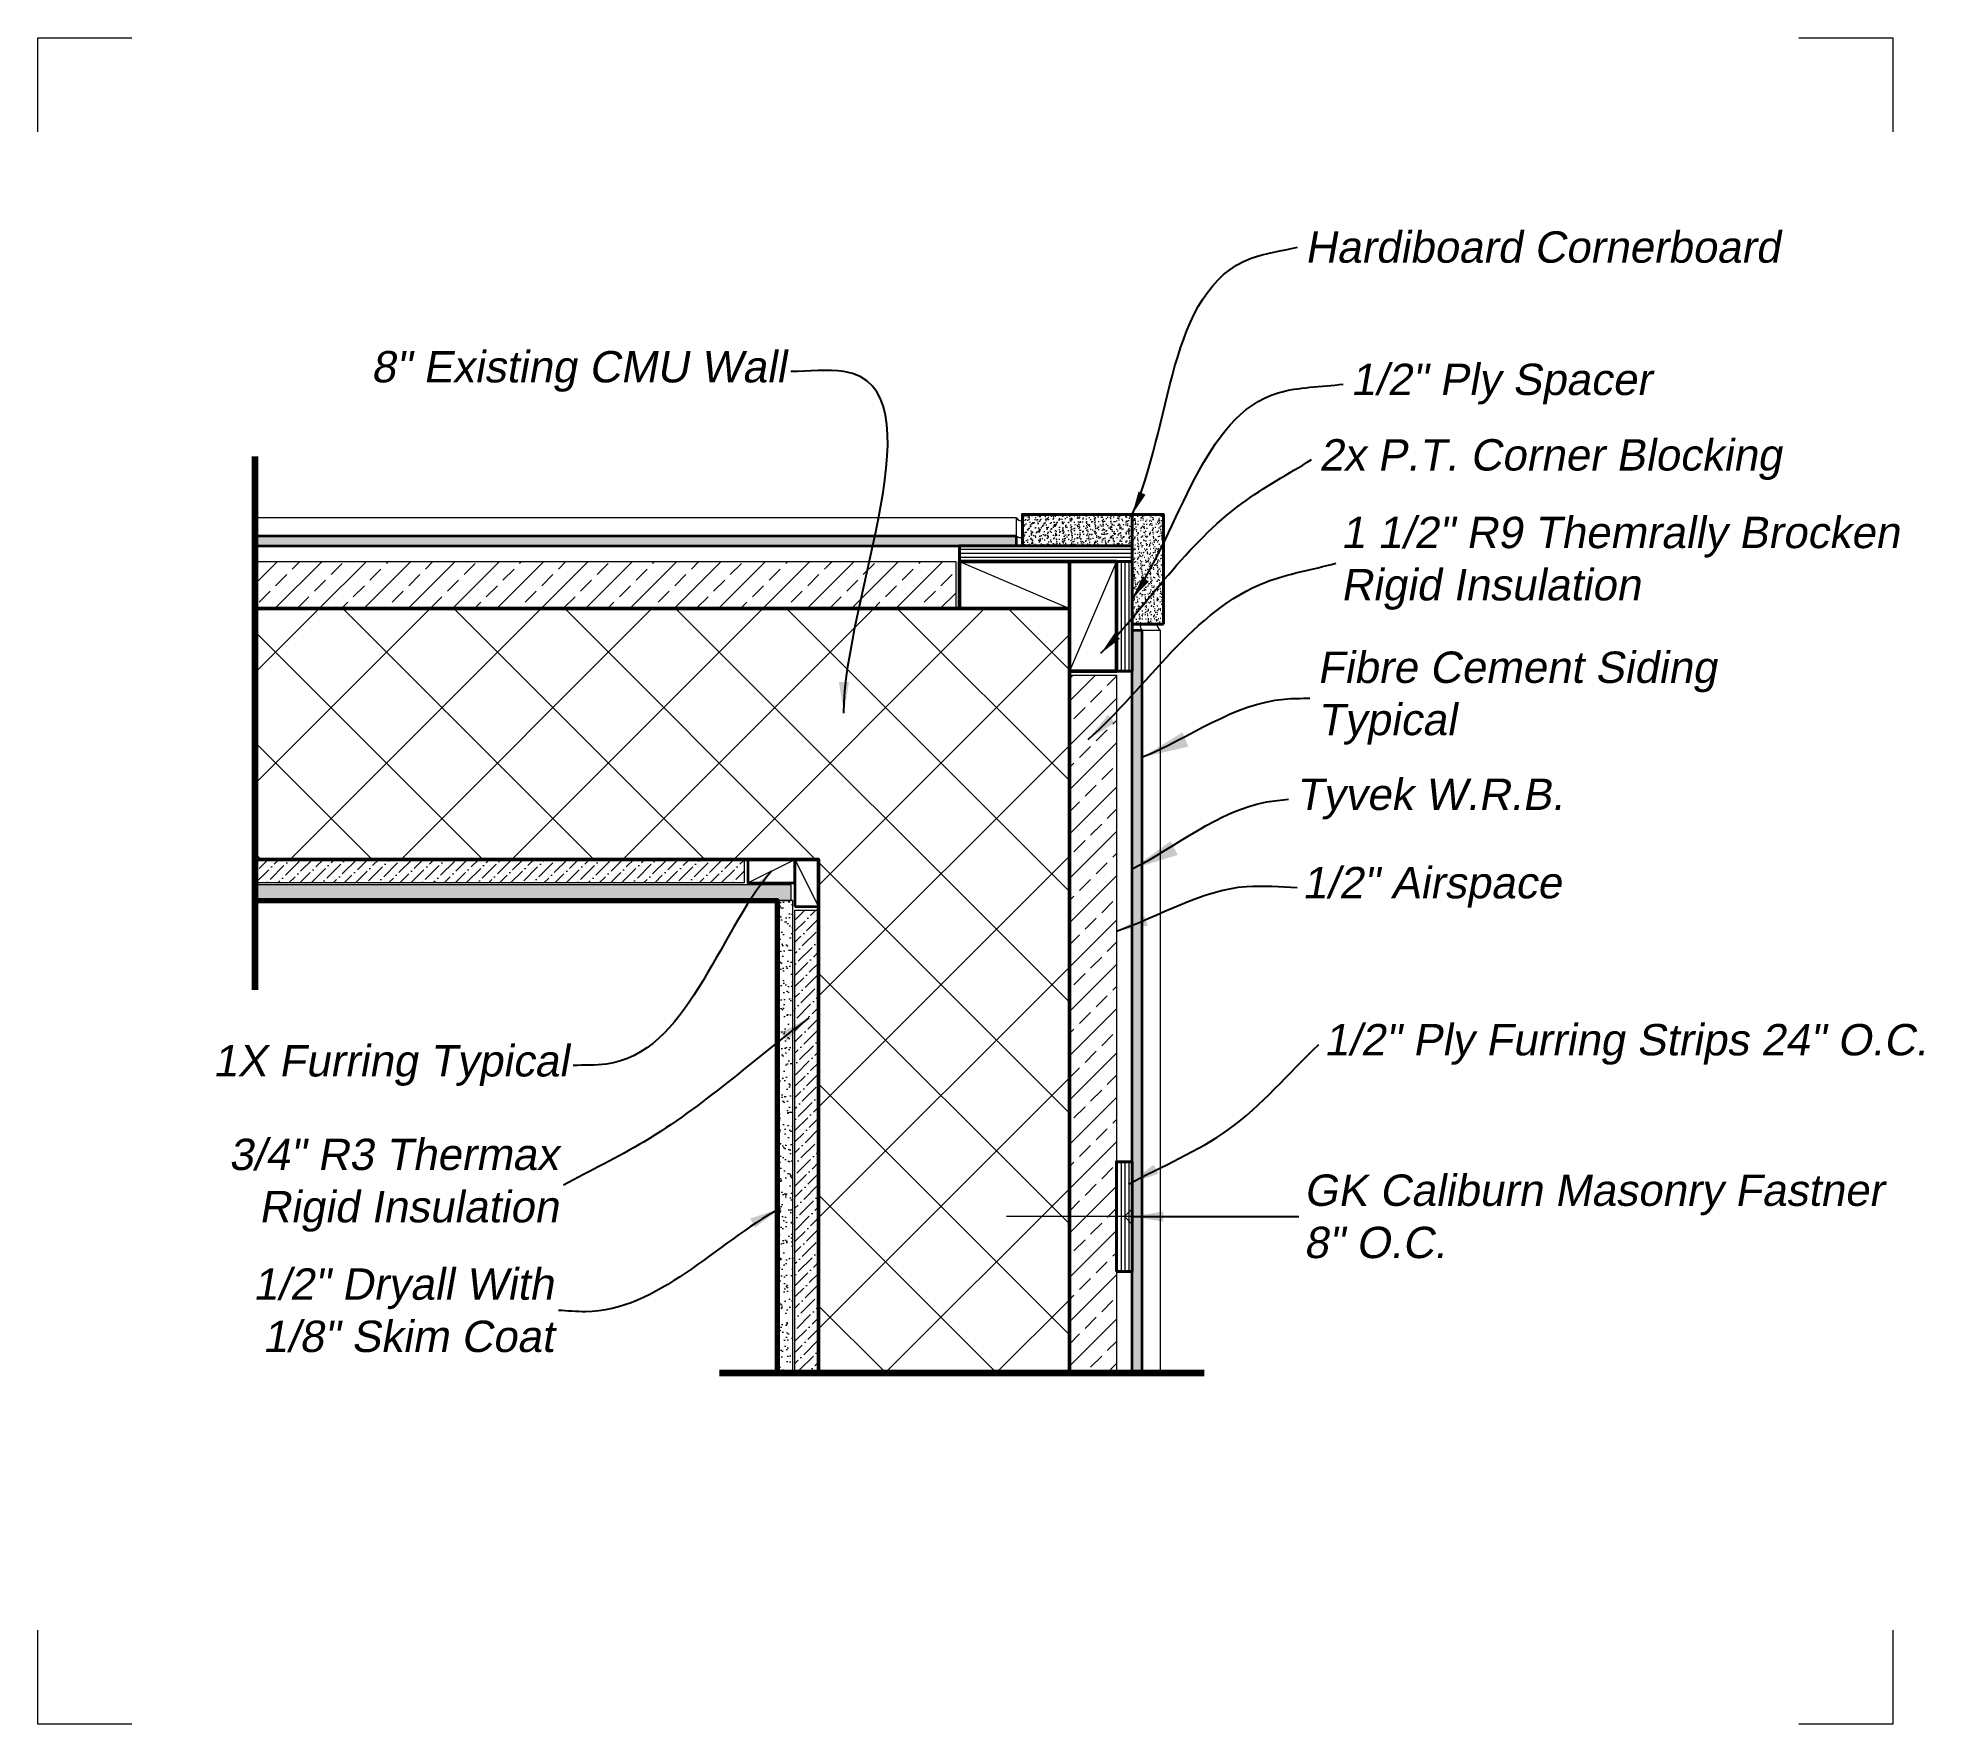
# Model space of a CAD drawing. Header units: inches. Extents: x -3905 to 10892, y 1064 to 9590.
# Drawn here: x 534.2 to 594.4, y 3620 to 3673.8 of the extents above; entities that cross this region are included whole.
import ezdxf

# ---------------------------------------------------------------- set-up
doc = ezdxf.new("R2010")
doc.units = ezdxf.units.IN
doc.header["$MEASUREMENT"] = 0
doc.layers.add('SECTIONS', color=70, linetype='Continuous', lineweight=0)
doc.layers.add('VP', color=164, linetype='Continuous', lineweight=0, plot=False)
doc.styles.add('DS-TXT1', font='arial.ttf', dxfattribs={"oblique": 10})
doc.dimstyles.new('DS-Fraction$7', dxfattribs={"dimtxt": 0.125, "dimasz": 0.125, "dimexe": 0.06, "dimexo": 0.06, "dimgap": 0.02, "dimtad": 0, "dimdec": 3, "dimzin": 0, "dimdsep": 46, "dimlunit": 4, "dimtxsty": 'DS-TXT1', "dimblk": 'BOXFILLED', "dimcen": -0.06, "dimclrd": 256, "dimclre": 256, "dimclrt": 256, "dimadec": 0, "dimazin": 0, "dimtfac": 1, "dimtdec": 3, "dimtmove": 1, "dimatfit": 3, "dimfxl": 1, "dimfrac": 2, "dimtolj": 1, "dimtzin": 0, "dimlwd": 0, "dimlwe": -1, "dimarcsym": 0})
pattern_1 = [(45, (-9.7597, -1.5269), (-0.70710678, 0.70710678), []), (45, (-9.0526, -1.5269), (-0.70710678, 0.70710678), [0.5, -0.25])]
pattern_2 = [(45, (-9.75966, -1.5269), (0.132582521, 0.486135912), [0.625, -0.125, 0, -0.125])]
pattern_3 = [(37.5, (-9.75966, -1.5269), (-0.012598672, 0.385364754), [0, -0.304, 0, -0.34, 0, -0.325]), (7.5, (-9.75966, -1.5269), (0.35395534, 0.56442921), [0, -0.164, 0, -0.274, 0, -0.105]), (327.5, (-10.00566, -1.5269), (0.622828372, 0.00113181), [0, -0.1, 0, -0.36, 0, -0.47]), (317.5, (-10.00566, -1.5269), (0.60122532, 0.17553511), [0, -0.05, 0, -0.236, 0, -0.27])]
pattern_4 = [(127.5, (-4.99938, 3.74636), (-0.192682377, -0.006299336), [0, -0.152, 0, -0.17, 0, -0.1625]), (97.5, (-4.99938, 3.74636), (-0.282214607, 0.17697767), [0, -0.082, 0, -0.137, 0, -0.0525]), (57.5, (-4.99938, 3.62336), (-0.000565905, 0.311414186), [0, -0.05, 0, -0.18, 0, -0.235]), (47.5, (-4.99938, 3.62336), (-0.087767556, 0.30061266), [0, -0.025, 0, -0.118, 0, -0.135])]

msp = doc.modelspace()

# ---------------------------------------------------------------- texts
at = {"layer": 'SECTIONS', "linetype": 'Continuous', "lineweight": 5, "char_height": 1, "style": 'DS-TXT1'}
for s, insert, attachment_point in [('\\A1;Hardiboard Cornerboard', (574.60325, 3667.13064), 4), ('\\A1;8" Existing CMU Wall', (558.0501, 3663.16936), 6), ('\\A1;1/2" Ply Spacer', (576.06246, 3662.76643), 4), ('\\A1;2x P.T. Corner Blocking', (575.0514, 3660.35819), 4), ('\\A1;1 1/2" R9 Themrally Brocken\\PRigid Insulation', (575.74841, 3657.04995), 4), ('\\A1;Fibre Cement Siding\\PTypical', (574.99838, 3652.75114), 4), ('\\A1;Tyvek W.R.B.', (574.31666, 3649.53127), 4), ('\\A1;1/2" Airspace', (574.51556, 3646.71392), 4), ('\\A1;1/2" Ply Furring Strips 24" O.C.', (575.21104, 3641.7055), 4), ('\\A1;1X Furring Typical', (551.11591, 3641.03288), 6), ('\\A1;3/4" R3 Thermax\\PRigid Insulation', (550.79815, 3637.21407), 6), ('\\A1;GK Caliburn Masonry Fastner\\P8" O.C.', (574.56818, 3636.21612), 4), ('\\A1;1/2" Dryall With\\P1/8" Skim Coat', (550.63815, 3633.22168), 6)]:
    msp.add_mtext(s, dxfattribs=dict(at, insert=insert, attachment_point=attachment_point))

# ---------------------------------------------------------------- blocks, each defined once
blk = doc.blocks.new('_BoxFilled')
at = {"color": 0, "linetype": 'ByBlock', "lineweight": -2}
blk.add_line((-0.5, 0), (-1, 0), dxfattribs=at)
at = {"color": 0, "linetype": 'ByBlock'}
blk.add_solid([(-0.5, 0.5), (0.5, 0.5), (-0.5, -0.5), (0.5, -0.5)], dxfattribs=at)

# ---------------------------------------------------------------- hatches: boundary and pattern name
at = {"layer": 'SECTIONS', "linetype": 'Continuous', "lineweight": 5}
h = msp.add_hatch(dxfattribs=at)
h.set_pattern_fill('AR-SAND', color=256, scale=0.1, angle=90)
h.set_pattern_definition(pattern_4)
h.paths.add_polyline_path([(569.09401, 3658.60819), (565.59401, 3658.60819), (565.59401, 3657.60819), (569.09401, 3657.60819)])
h = msp.add_hatch(dxfattribs=at)
h.set_pattern_fill('AR-SAND', color=256, scale=0.1, angle=90)
h.set_pattern_definition(pattern_4)
h.paths.add_polyline_path([(570.09401, 3658.60819), (569.09401, 3658.60819), (569.09401, 3657.60819), (569.09401, 3655.10819), (570.09401, 3655.10819)])
h = msp.add_hatch(dxfattribs=at)
h.set_pattern_fill('AR-SAND', color=256, scale=0.1, angle=90)
h.set_pattern_definition(pattern_4)
h.paths.add_polyline_path([(565.40651, 3657.92069), (541.12153, 3657.92069), (541.12153, 3657.60819), (565.40651, 3657.60819)])
h = msp.add_hatch(dxfattribs=at)
h.set_pattern_fill('_USER', color=256, scale=0.125, pattern_type=0)
h.set_pattern_definition([(0, (-4.99938, 3.74636), (0, 0.125), [])])
h.paths.add_polyline_path([(569.09401, 3657.60819), (563.59401, 3657.60819), (563.59401, 3657.10819), (569.09401, 3657.10819)])
h = msp.add_hatch(dxfattribs=at)
h.set_pattern_fill('ANSI33', color=256, scale=4)
h.set_pattern_definition(pattern_1)
h.paths.add_polyline_path([(563.46901, 3657.10819), (541.12153, 3657.10819), (541.12153, 3655.60819), (563.46901, 3655.60819)])
h = msp.add_hatch(dxfattribs=at)
h.set_pattern_fill('_USER', color=256, scale=0.125, angle=90, pattern_type=0)
h.set_pattern_definition([(90, (-4.99938, 3.74636), (-0.125, 8e-18), [])])
h.paths.add_polyline_path([(569.09401, 3657.10819), (568.59401, 3657.10819), (568.59401, 3653.60819), (569.09401, 3653.60819)])
h = msp.add_hatch(dxfattribs=at)
h.set_pattern_fill('ANSI37', color=256, scale=20)
h.set_pattern_definition([(45, (-9.7597, -1.527), (-1.767767, 1.767767), []), (135, (-9.7597, -1.527), (-1.767767, -1.767767), [])])
h.paths.add_polyline_path([(567.09401, 3655.60819), (541.12153, 3655.60819), (541.12153, 3647.60819), (559.09401, 3647.60819), (559.09401, 3631.21699), (567.09401, 3631.21699)])
h = msp.add_hatch(dxfattribs=at)
h.set_pattern_fill('AR-SAND', color=256, scale=0.1, angle=90)
h.set_pattern_definition(pattern_4)
h.paths.add_polyline_path([(569.40651, 3654.92069), (569.09401, 3654.92069), (569.09401, 3631.21699), (569.40651, 3631.21699)])
h = msp.add_hatch(dxfattribs=at)
h.set_pattern_fill('ANSI33', color=256, scale=4)
h.set_pattern_definition(pattern_1)
h.paths.add_polyline_path([(568.59401, 3653.48319), (567.09401, 3653.48319), (567.09401, 3631.21699), (568.59401, 3631.21699)])
h = msp.add_hatch(dxfattribs=at)
h.set_pattern_fill('ANSI36', color=256, scale=2)
h.set_pattern_definition(pattern_2)
h.paths.add_polyline_path([(556.71901, 3647.60819), (541.12153, 3647.60819), (541.12153, 3646.85819), (556.71901, 3646.85819)])
h = msp.add_hatch(dxfattribs=at)
h.set_pattern_fill('AR-SAND', color=256, scale=0.2)
h.set_pattern_definition(pattern_3)
h.paths.add_polyline_path([(558.21901, 3646.79569), (541.12153, 3646.79569), (541.12153, 3646.29569), (558.21901, 3646.29569)])
h = msp.add_hatch(dxfattribs=at)
h.set_pattern_fill('AR-SAND', color=256, scale=0.2)
h.set_pattern_definition(pattern_3)
h.paths.add_polyline_path([(558.27528, 3646.29569), (557.77528, 3646.29569), (557.77528, 3631.21699), (558.27528, 3631.21699)])
h = msp.add_hatch(dxfattribs=at)
h.set_pattern_fill('ANSI36', color=256, scale=2)
h.set_pattern_definition(pattern_2)
h.paths.add_polyline_path([(559.09401, 3645.98319), (558.34401, 3645.98319), (558.34401, 3631.21699), (559.09401, 3631.21699)])
h = msp.add_hatch(dxfattribs=at)
h.set_pattern_fill('_USER', color=256, scale=0.125, angle=90, pattern_type=0)
h.set_pattern_definition([(90, (-4.99938, -15.39571), (-0.125, 8e-18), [])])
h.paths.add_polyline_path([(569.09401, 3637.96612), (568.59401, 3637.96612), (568.59401, 3634.46612), (569.09401, 3634.46612)])

# ---------------------------------------------------------------- linework, layer by layer
at = {"layer": 'SECTIONS', "linetype": 'Continuous', "lineweight": 90}
for p, q in [((541.12153, 3660.45234), (541.12153, 3643.44692)), ((571.38853, 3631.21699), (555.94247, 3631.21699))]:
    msp.add_line(p, q, dxfattribs=at)
at = {"layer": 'SECTIONS', "linetype": 'Continuous', "lineweight": 5}
for p, q in [((558.19913, 3658.49993), (541.12153, 3658.49993)), ((565.40651, 3658.49993), (558.19913, 3658.49993)), ((565.40651, 3657.92069), (565.40651, 3658.49993)), ((569.09401, 3657.60819), (541.12153, 3657.60819)), ((569.09401, 3657.60819), (569.09401, 3631.21699)), ((563.59401, 3657.10819), (567.09401, 3655.60819)), ((568.59401, 3657.10819), (567.09401, 3653.60819)), ((569.40651, 3654.92069), (569.98575, 3654.92069)), ((569.98575, 3654.92069), (569.98575, 3631.21699)), ((556.84401, 3646.85819), (558.34401, 3647.60819)), ((558.34401, 3647.60819), (559.09401, 3646.10819))]:
    msp.add_line(p, q, dxfattribs=at)
at = {"layer": 'SECTIONS', "linetype": 'Continuous', "lineweight": 13}
for p, q in [((569.09401, 3636.46612), (568.85216, 3636.21612)), ((569.09401, 3635.96612), (569.09401, 3636.46612)), ((569.09401, 3636.21612), (565.09401, 3636.21612)), ((569.09401, 3635.96612), (568.85216, 3636.21612))]:
    msp.add_line(p, q, dxfattribs=at)
at = {"layer": 'SECTIONS', "linetype": 'Continuous', "lineweight": 40}
for points in [[(565.59401, 3657.60819), (569.09401, 3657.60819), (569.09401, 3658.60819), (565.59401, 3658.60819)], [(570.09401, 3655.10819), (570.09401, 3658.60819), (569.09401, 3658.60819), (569.09401, 3655.10819)], [(569.09401, 3657.10819), (569.09401, 3657.60819), (563.59401, 3657.60819), (563.59401, 3657.10819)], [(568.59401, 3653.60819), (569.09401, 3653.60819), (569.09401, 3657.10819), (568.59401, 3657.10819)], [(568.59401, 3634.46612), (569.09401, 3634.46612), (569.09401, 3637.96612), (568.59401, 3637.96612)]]:
    msp.add_lwpolyline(points, close=True, dxfattribs=at)
at = {"layer": 'SECTIONS', "linetype": 'Continuous', "lineweight": 35}
for points in [[(565.40651, 3657.92069), (541.12153, 3657.92069), (541.12153, 3657.60819), (565.40651, 3657.60819)], [(558.34401, 3646.85819), (558.34401, 3647.60819), (556.84401, 3647.60819), (556.84401, 3646.85819)], [(558.34401, 3646.10819), (559.09401, 3646.10819), (559.09401, 3647.60819), (558.34401, 3647.60819)]]:
    msp.add_lwpolyline(points, close=True, dxfattribs=at)
at = {"layer": 'SECTIONS', "linetype": 'Continuous', "lineweight": 5}
for points in [[(541.12153, 3657.10819), (563.46901, 3657.10819), (563.46901, 3655.60819), (541.12153, 3655.60819)], [(567.09401, 3631.21699), (567.09401, 3653.48319), (568.59401, 3653.48319), (568.59401, 3631.21699)], [(541.12153, 3647.60819), (556.71901, 3647.60819), (556.71901, 3646.85819), (541.12153, 3646.85819)], [(541.12153, 3646.29569), (558.21901, 3646.29569), (558.21901, 3646.79569), (541.12153, 3646.79569)], [(558.27528, 3631.21699), (558.27528, 3646.29569), (557.77528, 3646.29569), (557.77528, 3631.21699)], [(558.34401, 3631.21699), (558.34401, 3645.98319), (559.09401, 3645.98319), (559.09401, 3631.21699)]]:
    msp.add_lwpolyline(points, dxfattribs=at)
at = {"layer": 'SECTIONS', "linetype": 'Continuous', "lineweight": 50}
for points in [[(567.09401, 3655.60819), (563.59401, 3655.60819), (563.59401, 3657.10819), (567.09401, 3657.10819)], [(567.09401, 3653.60819), (567.09401, 3657.10819), (568.59401, 3657.10819), (568.59401, 3653.60819)]]:
    msp.add_lwpolyline(points, close=True, dxfattribs=at)
for points in [[(567.09401, 3631.21699), (567.09401, 3655.60819), (541.12153, 3655.60819)], [(541.12153, 3647.60819), (559.09401, 3647.60819), (559.09401, 3631.21699)]]:
    msp.add_lwpolyline(points, dxfattribs=at)
at = {"layer": 'SECTIONS', "linetype": 'Continuous', "lineweight": 35}
msp.add_lwpolyline([(569.09401, 3631.21699), (569.09401, 3654.92069), (569.40651, 3654.92069), (569.40651, 3631.21699)], dxfattribs=at)
at = {"layer": 'SECTIONS', "linetype": 'Continuous', "lineweight": 70}
msp.add_lwpolyline([(541.12153, 3646.29569), (557.77528, 3646.29569), (557.77528, 3631.21699)], dxfattribs=at)
at = {"layer": 'SECTIONS', "linetype": 'Continuous', "lineweight": 5}
for centre, radius, start, end in [((565.56559, 3658.59228), 0.18395, 210.1333893, 278.8857589), ((565.53356, 3658.04946), 0.1809, 225.3854093, 289.5212201), ((569.53528, 3655.04774), 0.1809, 160.4787799, 224.6145907), ((570.07809, 3655.07978), 0.18395, 171.1142411, 239.8666107)]:
    msp.add_arc(centre, radius, start, end, dxfattribs=at)
at = {"layer": 'VP', "linetype": 'Continuous', "lineweight": 5}
for points in [[(534.19768, 3670.81367), (534.19768, 3673.81367), (537.19768, 3673.81367)], [(590.35317, 3673.81367), (593.35317, 3673.81367), (593.35317, 3670.81367)], [(537.19768, 3620.02203), (534.19768, 3620.02203), (534.19768, 3623.02203)], [(593.35317, 3623.02203), (593.35317, 3620.02203), (590.35317, 3620.02203)]]:
    msp.add_lwpolyline(points, dxfattribs=at)

msp.set_redraw_order([(e.dxf.handle, doc.entitydb.next_handle()) for e in msp.query("TEXT MTEXT ATTDEF DIMENSION ARC_DIMENSION")])  # texts and dimensions are drawn at this point

# ---------------------------------------------------------------- leaders
at = {"layer": 'SECTIONS', "linetype": 'Continuous', "lineweight": 5, "path_type": 1, "annotation_type": 0, "has_hookline": 1}
for points, override, hookline_direction, text_width in [([(569.09401, 3658.60819), (572.89184, 3666.7806), (574.36325, 3667.13064)], {"dimscale": 12, "dimasz": 0.0625, "dimgap": 0.02, "dimtad": 0}, 0, 15.10907), ([(559.90427, 3652.26815), (559.90427, 3663.16936), (558.2101, 3663.16936)], {"dimscale": 8, "dimgap": 0.02, "dimtad": 0}, 1, 13.25396), ([(569.09401, 3655.92461), (573.75439, 3662.49095), (575.82246, 3662.76643)], {"dimscale": 12, "dimasz": 0.0625, "dimgap": 0.02, "dimtad": 0}, 0, 9.62749), ([(568.10167, 3654.17969), (572.59697, 3658.96316), (574.8114, 3660.35819)], {"dimscale": 12, "dimasz": 0.0625, "dimgap": 0.02, "dimtad": 0}, 0, 14.79666), ([(567.69026, 3651.42994), (573.35491, 3656.45206), (575.58841, 3657.04995)], {"dimscale": 8, "dimgap": 0.02, "dimtad": 0}, 0, 17.74141), ([(569.40651, 3650.86255), (573.95274, 3652.72018), (574.75838, 3652.75114)], {"dimscale": 12, "dimgap": 0.02, "dimtad": 0}, 0, 12.70525), ([(569.09401, 3647.30216), (573.39497, 3649.43841), (574.07666, 3649.53127)], {"dimscale": 12, "dimgap": 0.02, "dimtad": 0}, 0, 8.55968), ([(557.59401, 3647.23319), (552.31829, 3641.07628), (551.27591, 3641.03288)], {"dimscale": 8, "dimgap": 0.02, "dimtad": 0}, 1, 11.26163), ([(568.59401, 3645.32071), (572.74427, 3646.74485), (574.35556, 3646.71392)], {"dimscale": 8, "dimgap": 0.02, "dimtad": 0}, 0, 8.23049), ([(558.78968, 3642.55172), (553.53439, 3638.60273), (550.95815, 3637.21407)], {"dimscale": 8, "dimgap": 0.02, "dimtad": 0}, 1, 10.62516), ([(568.98004, 3637.24471), (572.17002, 3638.99432), (575.05104, 3641.7055)], {"dimscale": 8, "dimgap": 0.02, "dimtad": 0}, 0, 19.14262), ([(557.87761, 3636.47635), (551.6668, 3633.17828), (550.79815, 3633.22168)], {"dimscale": 8, "dimgap": 0.02, "dimtad": 0}, 1, 9.51085), ([(569.09401, 3636.21612), (573.82559, 3636.21612), (574.40818, 3636.21612)], {"dimscale": 8, "dimgap": 0.02, "dimtad": 0}, 0, 18.60526)]:
    msp.add_leader(points, dimstyle='DS-Fraction$7', override=override, dxfattribs=dict(at, hookline_direction=hookline_direction, text_width=text_width))

doc.saveas('drawing.dxf')
